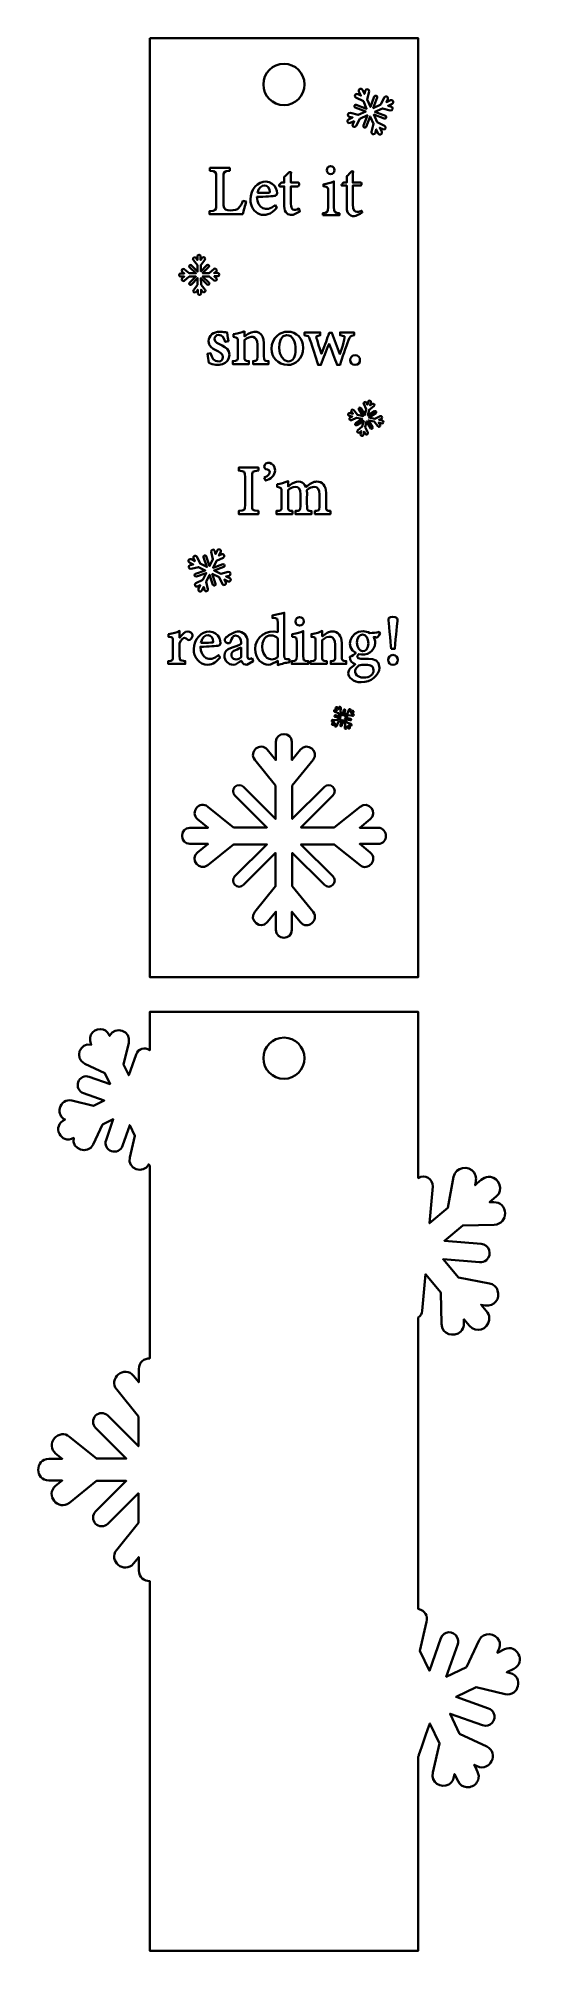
# Model space of a CAD drawing. Header units: inches. Extents: x 0 to 3.1, y 0 to 12.2.
import ezdxf

# ---------------------------------------------------------------- set-up
doc = ezdxf.new("R2010")
doc.units = ezdxf.units.IN
doc.header["$MEASUREMENT"] = 0
doc.layers.add('Слой 1', color=7, linetype='Continuous', lineweight=0)

msp = doc.modelspace()

# ---------------------------------------------------------------- linework, layer by layer
at = {"layer": 'Слой 1', "color": 1, "lineweight": 35, "true_color": 0xff0000}
for points, knots in [([(0.719, 12.23), (0.719, 12.23), (0.719, 6.23), (0.719, 6.23), (0.719, 6.23), (2.435, 6.23), (2.435, 6.23), (2.435, 6.23), (2.435, 12.23), (2.435, 12.23), (2.435, 12.23), (0.719, 12.23), (0.719, 12.23)], [0, 0, 0, 0, 1, 1, 1, 2, 2, 2, 3, 3, 3, 4, 4, 4, 4]), ([(1.577, 12.067), (1.649, 12.067), (1.708, 12.008), (1.708, 11.935), (1.708, 11.862), (1.649, 11.803), (1.577, 11.803), (1.504, 11.803), (1.445, 11.862), (1.445, 11.935), (1.445, 12.008), (1.504, 12.067), (1.577, 12.067)], [0, 0, 0, 0, 1, 1, 1, 2, 2, 2, 3, 3, 3, 4, 4, 4, 4]), ([(2.177, 7.081), (2.177, 7.081), (2.061, 7.081), (2.061, 7.081), (2.061, 7.081), (2.128, 7.026), (2.128, 7.026), (2.154, 7.005), (2.152, 6.973), (2.135, 6.954), (2.118, 6.933), (2.088, 6.924), (2.063, 6.946), (2.063, 6.946), (1.898, 7.078), (1.898, 7.078), (1.898, 7.078), (1.685, 7.078), (1.685, 7.078), (1.685, 7.078), (1.89, 6.874), (1.89, 6.874), (1.905, 6.859), (1.905, 6.834), (1.89, 6.819), (1.875, 6.804), (1.85, 6.804), (1.835, 6.819), (1.835, 6.819), (1.63, 7.024), (1.63, 7.024), (1.63, 7.024), (1.63, 6.81), (1.63, 6.81), (1.63, 6.81), (1.763, 6.646), (1.763, 6.646), (1.784, 6.621), (1.774, 6.591), (1.755, 6.574), (1.736, 6.557), (1.704, 6.555), (1.683, 6.58), (1.683, 6.58), (1.628, 6.648), (1.628, 6.648), (1.628, 6.648), (1.628, 6.532), (1.628, 6.532), (1.628, 6.464), (1.525, 6.464), (1.525, 6.532), (1.525, 6.532), (1.525, 6.648), (1.525, 6.648), (1.525, 6.648), (1.47, 6.58), (1.47, 6.58), (1.428, 6.53), (1.348, 6.593), (1.39, 6.646), (1.39, 6.646), (1.523, 6.81), (1.523, 6.81), (1.523, 6.81), (1.523, 7.024), (1.523, 7.024), (1.523, 7.024), (1.318, 6.819), (1.318, 6.819), (1.303, 6.804), (1.278, 6.804), (1.263, 6.819), (1.248, 6.834), (1.248, 6.859), (1.263, 6.874), (1.263, 6.874), (1.468, 7.078), (1.468, 7.078), (1.468, 7.078), (1.255, 7.078), (1.255, 7.078), (1.255, 7.078), (1.09, 6.946), (1.09, 6.946), (1.037, 6.903), (0.972, 6.983), (1.025, 7.026), (1.025, 7.026), (1.092, 7.081), (1.092, 7.081), (1.092, 7.081), (0.976, 7.081), (0.976, 7.081), (0.909, 7.081), (0.909, 7.184), (0.976, 7.184), (0.976, 7.184), (1.092, 7.184), (1.092, 7.184), (1.092, 7.184), (1.025, 7.239), (1.025, 7.239), (0.999, 7.26), (1.002, 7.292), (1.018, 7.311), (1.035, 7.332), (1.065, 7.34), (1.09, 7.319), (1.09, 7.319), (1.255, 7.186), (1.255, 7.186), (1.255, 7.186), (1.468, 7.186), (1.468, 7.186), (1.468, 7.186), (1.263, 7.391), (1.263, 7.391), (1.248, 7.406), (1.248, 7.431), (1.263, 7.446), (1.278, 7.46), (1.303, 7.46), (1.318, 7.446), (1.318, 7.446), (1.523, 7.241), (1.523, 7.241), (1.523, 7.241), (1.523, 7.454), (1.523, 7.454), (1.523, 7.454), (1.39, 7.619), (1.39, 7.619), (1.369, 7.644), (1.379, 7.674), (1.398, 7.69), (1.417, 7.707), (1.449, 7.709), (1.47, 7.684), (1.47, 7.684), (1.525, 7.617), (1.525, 7.617), (1.525, 7.617), (1.525, 7.733), (1.525, 7.733), (1.525, 7.8), (1.628, 7.8), (1.628, 7.733), (1.628, 7.733), (1.628, 7.617), (1.628, 7.617), (1.628, 7.617), (1.683, 7.684), (1.683, 7.684), (1.725, 7.735), (1.806, 7.671), (1.763, 7.619), (1.763, 7.619), (1.63, 7.454), (1.63, 7.454), (1.63, 7.454), (1.63, 7.241), (1.63, 7.241), (1.63, 7.241), (1.835, 7.446), (1.835, 7.446), (1.85, 7.46), (1.875, 7.46), (1.89, 7.446), (1.905, 7.431), (1.905, 7.406), (1.89, 7.391), (1.89, 7.391), (1.685, 7.186), (1.685, 7.186), (1.685, 7.186), (1.898, 7.186), (1.898, 7.186), (1.898, 7.186), (2.063, 7.319), (2.063, 7.319), (2.116, 7.361), (2.181, 7.281), (2.128, 7.239), (2.128, 7.239), (2.061, 7.184), (2.061, 7.184), (2.061, 7.184), (2.177, 7.184), (2.177, 7.184), (2.211, 7.184), (2.228, 7.157), (2.228, 7.131), (2.228, 7.106), (2.211, 7.081), (2.177, 7.081)], [0, 0, 0, 0, 1, 1, 1, 2, 2, 2, 3, 3, 3, 4, 4, 4, 5, 5, 5, 6, 6, 6, 7, 7, 7, 8, 8, 8, 9, 9, 9, 10, 10, 10, 11, 11, 11, 12, 12, 12, 13, 13, 13, 14, 14, 14, 15, 15, 15, 16, 16, 16, 17, 17, 17, 18, 18, 18, 19, 19, 19, 20, 20, 20, 21, 21, 21, 22, 22, 22, 23, 23, 23, 24, 24, 24, 25, 25, 25, 26, 26, 26, 27, 27, 27, 28, 28, 28, 29, 29, 29, 30, 30, 30, 31, 31, 31, 32, 32, 32, 33, 33, 33, 34, 34, 34, 35, 35, 35, 36, 36, 36, 37, 37, 37, 38, 38, 38, 39, 39, 39, 40, 40, 40, 41, 41, 41, 42, 42, 42, 43, 43, 43, 44, 44, 44, 45, 45, 45, 46, 46, 46, 47, 47, 47, 48, 48, 48, 49, 49, 49, 50, 50, 50, 51, 51, 51, 52, 52, 52, 53, 53, 53, 54, 54, 54, 55, 55, 55, 56, 56, 56, 57, 57, 57, 58, 58, 58, 59, 59, 59, 60, 60, 60, 61, 61, 61, 62, 62, 62, 63, 63, 63, 64, 64, 64, 65, 65, 65, 65]), ([(3.022, 1.782), (3.022, 1.782), (3, 1.787), (3, 1.787), (3, 1.787), (3.045, 1.809), (3.045, 1.809), (3.085, 1.828), (3.091, 1.87), (3.076, 1.901), (3.061, 1.932), (3.025, 1.953), (2.985, 1.934), (2.985, 1.934), (2.94, 1.912), (2.94, 1.912), (2.951, 1.937), (2.963, 1.957), (2.952, 1.987), (2.931, 2.039), (2.85, 2.049), (2.824, 1.992), (2.824, 1.992), (2.742, 1.819), (2.742, 1.819), (2.742, 1.819), (2.614, 1.758), (2.614, 1.758), (2.614, 1.758), (2.687, 1.966), (2.687, 1.966), (2.692, 1.981), (2.691, 1.996), (2.684, 2.01), (2.662, 2.056), (2.596, 2.052), (2.579, 2.004), (2.579, 2.004), (2.506, 1.796), (2.506, 1.796), (2.506, 1.796), (2.445, 1.924), (2.445, 1.924), (2.445, 1.924), (2.488, 2.109), (2.488, 2.109), (2.497, 2.146), (2.479, 2.181), (2.435, 2.192), (2.435, 2.192), (2.435, 4.054), (2.435, 4.054), (2.449, 4.064), (2.459, 4.079), (2.46, 4.097), (2.46, 4.097), (2.48, 4.331), (2.48, 4.331), (2.48, 4.331), (2.578, 4.215), (2.578, 4.215), (2.578, 4.215), (2.583, 4.014), (2.583, 4.014), (2.583, 3.946), (2.665, 3.924), (2.706, 3.965), (2.731, 3.989), (2.726, 4.018), (2.726, 4.043), (2.726, 4.043), (2.762, 4.001), (2.762, 4.001), (2.805, 3.95), (2.878, 3.98), (2.888, 4.037), (2.894, 4.076), (2.868, 4.097), (2.836, 4.136), (2.836, 4.136), (2.862, 4.131), (2.862, 4.131), (2.921, 4.12), (2.96, 4.176), (2.942, 4.227), (2.934, 4.251), (2.915, 4.267), (2.889, 4.272), (2.889, 4.272), (2.691, 4.31), (2.691, 4.31), (2.691, 4.31), (2.593, 4.427), (2.593, 4.427), (2.593, 4.427), (2.827, 4.407), (2.827, 4.407), (2.842, 4.406), (2.858, 4.411), (2.87, 4.421), (2.91, 4.456), (2.888, 4.521), (2.837, 4.525), (2.837, 4.525), (2.602, 4.545), (2.602, 4.545), (2.602, 4.545), (2.719, 4.643), (2.719, 4.643), (2.719, 4.643), (2.92, 4.647), (2.92, 4.647), (2.966, 4.649), (2.99, 4.685), (2.989, 4.72), (2.988, 4.761), (2.958, 4.793), (2.917, 4.791), (2.917, 4.791), (2.89, 4.791), (2.89, 4.791), (2.89, 4.791), (2.933, 4.827), (2.933, 4.827), (2.985, 4.871), (2.951, 4.944), (2.896, 4.953), (2.858, 4.959), (2.838, 4.934), (2.798, 4.9), (2.803, 4.929), (2.811, 4.954), (2.791, 4.981), (2.757, 5.029), (2.673, 5.017), (2.661, 4.953), (2.661, 4.953), (2.623, 4.756), (2.623, 4.756), (2.623, 4.756), (2.507, 4.657), (2.507, 4.657), (2.507, 4.657), (2.527, 4.892), (2.527, 4.892), (2.531, 4.939), (2.477, 4.974), (2.435, 4.945), (2.435, 4.945), (2.435, 6.007), (2.435, 6.007), (2.435, 6.007), (0.719, 6.007), (0.719, 6.007), (0.719, 6.007), (0.719, 5.762), (0.719, 5.762), (0.688, 5.786), (0.644, 5.77), (0.632, 5.736), (0.632, 5.736), (0.585, 5.603), (0.585, 5.603), (0.585, 5.603), (0.552, 5.672), (0.552, 5.672), (0.552, 5.672), (0.585, 5.81), (0.585, 5.81), (0.604, 5.886), (0.496, 5.922), (0.463, 5.854), (0.455, 5.872), (0.444, 5.888), (0.421, 5.895), (0.374, 5.909), (0.314, 5.864), (0.346, 5.798), (0.273, 5.816), (0.234, 5.71), (0.304, 5.676), (0.304, 5.676), (0.433, 5.615), (0.433, 5.615), (0.433, 5.615), (0.466, 5.546), (0.466, 5.546), (0.466, 5.546), (0.333, 5.593), (0.333, 5.593), (0.304, 5.603), (0.272, 5.587), (0.262, 5.559), (0.252, 5.53), (0.267, 5.498), (0.296, 5.488), (0.296, 5.488), (0.429, 5.441), (0.429, 5.441), (0.429, 5.441), (0.36, 5.408), (0.36, 5.408), (0.36, 5.408), (0.221, 5.441), (0.221, 5.441), (0.186, 5.449), (0.153, 5.428), (0.145, 5.393), (0.137, 5.361), (0.151, 5.332), (0.178, 5.319), (0.134, 5.298), (0.126, 5.261), (0.142, 5.229), (0.157, 5.197), (0.191, 5.181), (0.234, 5.202), (0.217, 5.128), (0.325, 5.091), (0.357, 5.16), (0.357, 5.16), (0.418, 5.288), (0.418, 5.288), (0.418, 5.288), (0.486, 5.321), (0.486, 5.321), (0.486, 5.321), (0.44, 5.188), (0.44, 5.188), (0.43, 5.16), (0.445, 5.127), (0.474, 5.117), (0.503, 5.107), (0.535, 5.123), (0.545, 5.151), (0.545, 5.151), (0.591, 5.284), (0.591, 5.284), (0.591, 5.284), (0.624, 5.215), (0.624, 5.215), (0.624, 5.215), (0.592, 5.077), (0.592, 5.077), (0.573, 5.002), (0.681, 4.966), (0.713, 5.034), (0.715, 5.031), (0.718, 5.025), (0.719, 5.024), (0.719, 5.024), (0.719, 3.793), (0.719, 3.793), (0.684, 3.793), (0.649, 3.77), (0.649, 3.725), (0.649, 3.725), (0.649, 3.64), (0.649, 3.64), (0.649, 3.64), (0.615, 3.682), (0.615, 3.682), (0.603, 3.697), (0.586, 3.706), (0.568, 3.707), (0.55, 3.708), (0.532, 3.702), (0.518, 3.69), (0.492, 3.667), (0.48, 3.627), (0.508, 3.594), (0.508, 3.594), (0.647, 3.421), (0.647, 3.421), (0.647, 3.421), (0.647, 3.231), (0.647, 3.231), (0.647, 3.231), (0.451, 3.427), (0.451, 3.427), (0.43, 3.448), (0.394, 3.448), (0.373, 3.427), (0.352, 3.406), (0.352, 3.37), (0.373, 3.349), (0.373, 3.349), (0.569, 3.153), (0.569, 3.153), (0.569, 3.153), (0.379, 3.153), (0.379, 3.153), (0.379, 3.153), (0.206, 3.292), (0.206, 3.292), (0.191, 3.305), (0.175, 3.31), (0.157, 3.308), (0.139, 3.306), (0.122, 3.297), (0.11, 3.282), (0.098, 3.268), (0.092, 3.25), (0.093, 3.232), (0.094, 3.214), (0.103, 3.197), (0.118, 3.185), (0.118, 3.185), (0.16, 3.151), (0.16, 3.151), (0.16, 3.151), (0.075, 3.151), (0.075, 3.151), (0.03, 3.151), (0.007, 3.116), (0.007, 3.081), (0.007, 3.047), (0.03, 3.012), (0.075, 3.012), (0.075, 3.012), (0.16, 3.012), (0.16, 3.012), (0.16, 3.012), (0.118, 2.978), (0.118, 2.978), (0.084, 2.95), (0.087, 2.909), (0.109, 2.882), (0.13, 2.855), (0.171, 2.842), (0.206, 2.87), (0.206, 2.87), (0.379, 3.01), (0.379, 3.01), (0.379, 3.01), (0.569, 3.01), (0.569, 3.01), (0.569, 3.01), (0.373, 2.814), (0.373, 2.814), (0.363, 2.804), (0.357, 2.79), (0.357, 2.775), (0.357, 2.76), (0.363, 2.746), (0.373, 2.736), (0.383, 2.725), (0.397, 2.72), (0.412, 2.72), (0.427, 2.72), (0.441, 2.725), (0.451, 2.736), (0.451, 2.736), (0.647, 2.931), (0.647, 2.931), (0.647, 2.931), (0.647, 2.741), (0.647, 2.741), (0.647, 2.741), (0.508, 2.569), (0.508, 2.569), (0.48, 2.534), (0.492, 2.494), (0.518, 2.473), (0.545, 2.451), (0.587, 2.447), (0.615, 2.481), (0.615, 2.481), (0.649, 2.523), (0.649, 2.523), (0.649, 2.523), (0.649, 2.438), (0.649, 2.438), (0.649, 2.393), (0.684, 2.37), (0.719, 2.37), (0.719, 2.37), (0.719, 2.37), (0.719, 2.37), (0.719, 2.37), (0.719, 0.007), (0.719, 0.007), (0.719, 0.007), (2.435, 0.007), (2.435, 0.007), (2.435, 0.007), (2.435, 1.248), (2.435, 1.248), (2.438, 1.255), (2.425, 1.218), (2.509, 1.46), (2.509, 1.46), (2.571, 1.332), (2.571, 1.332), (2.571, 1.332), (2.527, 1.146), (2.527, 1.146), (2.511, 1.082), (2.582, 1.043), (2.63, 1.07), (2.658, 1.087), (2.662, 1.113), (2.667, 1.136), (2.667, 1.136), (2.689, 1.091), (2.689, 1.091), (2.7, 1.068), (2.72, 1.054), (2.744, 1.052), (2.77, 1.05), (2.796, 1.063), (2.81, 1.084), (2.835, 1.121), (2.813, 1.152), (2.792, 1.196), (2.792, 1.196), (2.812, 1.186), (2.812, 1.186), (2.894, 1.147), (2.954, 1.272), (2.872, 1.312), (2.872, 1.312), (2.699, 1.394), (2.699, 1.394), (2.699, 1.394), (2.638, 1.522), (2.638, 1.522), (2.638, 1.522), (2.846, 1.448), (2.846, 1.448), (2.893, 1.432), (2.939, 1.48), (2.916, 1.527), (2.91, 1.541), (2.898, 1.551), (2.884, 1.556), (2.884, 1.556), (2.676, 1.629), (2.676, 1.629), (2.676, 1.629), (2.804, 1.691), (2.804, 1.691), (2.804, 1.691), (2.99, 1.647), (2.99, 1.647), (3.078, 1.627), (3.109, 1.76), (3.022, 1.782)], [0, 0, 0, 0, 1, 1, 1, 2, 2, 2, 3, 3, 3, 4, 4, 4, 5, 5, 5, 6, 6, 6, 7, 7, 7, 8, 8, 8, 9, 9, 9, 10, 10, 10, 11, 11, 11, 12, 12, 12, 13, 13, 13, 14, 14, 14, 15, 15, 15, 16, 16, 16, 17, 17, 17, 18, 18, 18, 19, 19, 19, 20, 20, 20, 21, 21, 21, 22, 22, 22, 23, 23, 23, 24, 24, 24, 25, 25, 25, 26, 26, 26, 27, 27, 27, 28, 28, 28, 29, 29, 29, 30, 30, 30, 31, 31, 31, 32, 32, 32, 33, 33, 33, 34, 34, 34, 35, 35, 35, 36, 36, 36, 37, 37, 37, 38, 38, 38, 39, 39, 39, 40, 40, 40, 41, 41, 41, 42, 42, 42, 43, 43, 43, 44, 44, 44, 45, 45, 45, 46, 46, 46, 47, 47, 47, 48, 48, 48, 49, 49, 49, 50, 50, 50, 51, 51, 51, 52, 52, 52, 53, 53, 53, 54, 54, 54, 55, 55, 55, 56, 56, 56, 57, 57, 57, 58, 58, 58, 59, 59, 59, 60, 60, 60, 61, 61, 61, 62, 62, 62, 63, 63, 63, 64, 64, 64, 65, 65, 65, 66, 66, 66, 67, 67, 67, 68, 68, 68, 69, 69, 69, 70, 70, 70, 71, 71, 71, 72, 72, 72, 73, 73, 73, 74, 74, 74, 75, 75, 75, 76, 76, 76, 77, 77, 77, 78, 78, 78, 79, 79, 79, 80, 80, 80, 81, 81, 81, 82, 82, 82, 83, 83, 83, 84, 84, 84, 85, 85, 85, 86, 86, 86, 87, 87, 87, 88, 88, 88, 89, 89, 89, 90, 90, 90, 91, 91, 91, 92, 92, 92, 93, 93, 93, 94, 94, 94, 95, 95, 95, 96, 96, 96, 97, 97, 97, 98, 98, 98, 99, 99, 99, 100, 100, 100, 101, 101, 101, 102, 102, 102, 103, 103, 103, 104, 104, 104, 105, 105, 105, 106, 106, 106, 107, 107, 107, 108, 108, 108, 109, 109, 109, 110, 110, 110, 111, 111, 111, 112, 112, 112, 113, 113, 113, 114, 114, 114, 115, 115, 115, 116, 116, 116, 117, 117, 117, 118, 118, 118, 119, 119, 119, 120, 120, 120, 121, 121, 121, 122, 122, 122, 123, 123, 123, 124, 124, 124, 125, 125, 125, 126, 126, 126, 127, 127, 127, 128, 128, 128, 129, 129, 129, 130, 130, 130, 131, 131, 131, 132, 132, 132, 133, 133, 133, 134, 134, 134, 135, 135, 135, 136, 136, 136, 137, 137, 137, 138, 138, 138, 139, 139, 139, 140, 140, 140, 141, 141, 141, 142, 142, 142, 143, 143, 143, 144, 144, 144, 145, 145, 145, 146, 146, 146, 147, 147, 147, 148, 148, 148, 149, 149, 149, 149]), ([(1.577, 5.58), (1.504, 5.58), (1.445, 5.639), (1.445, 5.712), (1.445, 5.784), (1.504, 5.843), (1.577, 5.843), (1.649, 5.843), (1.708, 5.784), (1.708, 5.712), (1.708, 5.639), (1.649, 5.58), (1.577, 5.58)], [0, 0, 0, 0, 1, 1, 1, 2, 2, 2, 3, 3, 3, 4, 4, 4, 4])]:
    msp.add_open_spline(points, degree=3, knots=knots, dxfattribs=at)
at = {"layer": 'Слой 1', "color": 18, "lineweight": 35, "true_color": 0x000000}
for points, knots in [([(2.201, 11.632), (2.201, 11.632), (2.189, 11.658), (2.189, 11.658), (2.189, 11.658), (2.208, 11.649), (2.208, 11.649), (2.223, 11.641), (2.234, 11.664), (2.22, 11.671), (2.22, 11.671), (2.173, 11.695), (2.173, 11.695), (2.173, 11.695), (2.151, 11.742), (2.151, 11.742), (2.151, 11.742), (2.218, 11.717), (2.218, 11.717), (2.223, 11.716), (2.229, 11.718), (2.23, 11.723), (2.232, 11.728), (2.23, 11.733), (2.225, 11.735), (2.225, 11.735), (2.158, 11.76), (2.158, 11.76), (2.158, 11.76), (2.206, 11.782), (2.206, 11.782), (2.206, 11.782), (2.256, 11.769), (2.256, 11.769), (2.272, 11.765), (2.278, 11.789), (2.263, 11.793), (2.263, 11.793), (2.242, 11.799), (2.242, 11.799), (2.242, 11.799), (2.268, 11.811), (2.268, 11.811), (2.283, 11.817), (2.273, 11.841), (2.257, 11.834), (2.257, 11.834), (2.231, 11.822), (2.231, 11.822), (2.231, 11.822), (2.241, 11.841), (2.241, 11.841), (2.248, 11.856), (2.225, 11.866), (2.218, 11.852), (2.218, 11.852), (2.195, 11.806), (2.195, 11.806), (2.195, 11.806), (2.147, 11.784), (2.147, 11.784), (2.147, 11.784), (2.172, 11.851), (2.172, 11.851), (2.174, 11.856), (2.171, 11.861), (2.167, 11.863), (2.162, 11.865), (2.156, 11.862), (2.154, 11.857), (2.154, 11.857), (2.129, 11.791), (2.129, 11.791), (2.129, 11.791), (2.108, 11.839), (2.108, 11.839), (2.108, 11.839), (2.121, 11.889), (2.121, 11.889), (2.125, 11.905), (2.101, 11.911), (2.096, 11.895), (2.096, 11.895), (2.091, 11.875), (2.091, 11.875), (2.091, 11.875), (2.079, 11.901), (2.079, 11.901), (2.072, 11.916), (2.049, 11.905), (2.056, 11.89), (2.056, 11.89), (2.068, 11.864), (2.068, 11.864), (2.068, 11.864), (2.049, 11.874), (2.049, 11.874), (2.034, 11.881), (2.022, 11.858), (2.037, 11.851), (2.037, 11.851), (2.084, 11.828), (2.084, 11.828), (2.084, 11.828), (2.105, 11.78), (2.105, 11.78), (2.105, 11.78), (2.039, 11.805), (2.039, 11.805), (2.034, 11.807), (2.028, 11.804), (2.027, 11.799), (2.025, 11.795), (2.027, 11.789), (2.032, 11.787), (2.032, 11.787), (2.099, 11.762), (2.099, 11.762), (2.099, 11.762), (2.051, 11.74), (2.051, 11.74), (2.051, 11.74), (2.001, 11.753), (2.001, 11.753), (1.985, 11.758), (1.979, 11.733), (1.994, 11.729), (1.994, 11.729), (2.015, 11.724), (2.015, 11.724), (2.015, 11.724), (1.989, 11.712), (1.989, 11.712), (1.974, 11.705), (1.984, 11.682), (1.999, 11.689), (1.999, 11.689), (2.025, 11.7), (2.025, 11.7), (2.025, 11.7), (2.016, 11.681), (2.016, 11.681), (2.008, 11.666), (2.032, 11.656), (2.039, 11.67), (2.039, 11.67), (2.062, 11.716), (2.062, 11.716), (2.062, 11.716), (2.11, 11.738), (2.11, 11.738), (2.11, 11.738), (2.085, 11.672), (2.085, 11.672), (2.083, 11.667), (2.085, 11.661), (2.09, 11.659), (2.095, 11.657), (2.101, 11.66), (2.102, 11.665), (2.102, 11.665), (2.127, 11.731), (2.127, 11.731), (2.127, 11.731), (2.149, 11.684), (2.149, 11.684), (2.149, 11.684), (2.136, 11.633), (2.136, 11.633), (2.134, 11.626), (2.139, 11.62), (2.145, 11.618), (2.151, 11.616), (2.159, 11.619), (2.161, 11.627), (2.161, 11.627), (2.166, 11.648), (2.166, 11.648), (2.166, 11.648), (2.178, 11.622), (2.178, 11.622), (2.185, 11.606), (2.208, 11.617), (2.201, 11.632)], [0, 0, 0, 0, 1, 1, 1, 2, 2, 2, 3, 3, 3, 4, 4, 4, 5, 5, 5, 6, 6, 6, 7, 7, 7, 8, 8, 8, 9, 9, 9, 10, 10, 10, 11, 11, 11, 12, 12, 12, 13, 13, 13, 14, 14, 14, 15, 15, 15, 16, 16, 16, 17, 17, 17, 18, 18, 18, 19, 19, 19, 20, 20, 20, 21, 21, 21, 22, 22, 22, 23, 23, 23, 24, 24, 24, 25, 25, 25, 26, 26, 26, 27, 27, 27, 28, 28, 28, 29, 29, 29, 30, 30, 30, 31, 31, 31, 32, 32, 32, 33, 33, 33, 34, 34, 34, 35, 35, 35, 36, 36, 36, 37, 37, 37, 38, 38, 38, 39, 39, 39, 40, 40, 40, 41, 41, 41, 42, 42, 42, 43, 43, 43, 44, 44, 44, 45, 45, 45, 46, 46, 46, 47, 47, 47, 48, 48, 48, 49, 49, 49, 50, 50, 50, 51, 51, 51, 52, 52, 52, 53, 53, 53, 54, 54, 54, 55, 55, 55, 56, 56, 56, 57, 57, 57, 58, 58, 58, 59, 59, 59, 60, 60, 60, 61, 61, 61, 61]), ([(1.313, 11.106), (1.313, 11.106), (1.1, 11.106), (1.1, 11.106), (1.1, 11.106), (1.1, 11.125), (1.1, 11.125), (1.142, 11.129), (1.144, 11.13), (1.144, 11.166), (1.144, 11.166), (1.144, 11.343), (1.144, 11.343), (1.144, 11.379), (1.141, 11.379), (1.104, 11.383), (1.104, 11.383), (1.104, 11.402), (1.104, 11.402), (1.104, 11.402), (1.23, 11.402), (1.23, 11.402), (1.23, 11.402), (1.23, 11.383), (1.23, 11.383), (1.193, 11.379), (1.19, 11.38), (1.19, 11.343), (1.19, 11.343), (1.19, 11.162), (1.19, 11.162), (1.19, 11.113), (1.275, 11.13), (1.287, 11.144), (1.299, 11.156), (1.308, 11.175), (1.315, 11.191), (1.315, 11.191), (1.335, 11.186), (1.335, 11.186), (1.331, 11.168), (1.318, 11.124), (1.313, 11.106)], [0, 0, 0, 0, 1, 1, 1, 2, 2, 2, 3, 3, 3, 4, 4, 4, 5, 5, 5, 6, 6, 6, 7, 7, 7, 8, 8, 8, 9, 9, 9, 10, 10, 10, 11, 11, 11, 12, 12, 12, 13, 13, 13, 14, 14, 14, 14]), ([(1.579, 11.283), (1.579, 11.283), (1.579, 11.157), (1.579, 11.157), (1.579, 11.111), (1.604, 11.101), (1.626, 11.101), (1.639, 11.101), (1.653, 11.111), (1.679, 11.124), (1.679, 11.124), (1.672, 11.142), (1.672, 11.142), (1.639, 11.125), (1.621, 11.131), (1.621, 11.173), (1.621, 11.173), (1.621, 11.283), (1.621, 11.283), (1.621, 11.283), (1.667, 11.283), (1.667, 11.283), (1.669, 11.285), (1.681, 11.296), (1.67, 11.308), (1.67, 11.308), (1.621, 11.308), (1.621, 11.308), (1.621, 11.329), (1.621, 11.353), (1.622, 11.374), (1.622, 11.374), (1.611, 11.375), (1.611, 11.375), (1.601, 11.365), (1.589, 11.354), (1.579, 11.344), (1.579, 11.344), (1.579, 11.308), (1.579, 11.308), (1.579, 11.308), (1.56, 11.308), (1.56, 11.308), (1.56, 11.308), (1.546, 11.293), (1.546, 11.293), (1.546, 11.293), (1.549, 11.283), (1.549, 11.283), (1.549, 11.283), (1.579, 11.283), (1.579, 11.283), (1.579, 11.283), (1.579, 11.283), (1.579, 11.283)], [0, 0, 0, 0, 1, 1, 1, 2, 2, 2, 3, 3, 3, 4, 4, 4, 5, 5, 5, 6, 6, 6, 7, 7, 7, 8, 8, 8, 9, 9, 9, 10, 10, 10, 11, 11, 11, 12, 12, 12, 13, 13, 13, 14, 14, 14, 15, 15, 15, 16, 16, 16, 17, 17, 17, 18, 18, 18, 18]), ([(1.875, 11.362), (1.862, 11.362), (1.85, 11.373), (1.85, 11.387), (1.85, 11.42), (1.9, 11.423), (1.9, 11.387), (1.9, 11.373), (1.889, 11.362), (1.875, 11.362)], [0, 0, 0, 0, 1, 1, 1, 2, 2, 2, 3, 3, 3, 3]), ([(2.025, 11.093), (1.995, 11.093), (1.978, 11.112), (1.978, 11.15), (1.978, 11.15), (1.978, 11.289), (1.978, 11.289), (1.978, 11.289), (1.946, 11.289), (1.946, 11.289), (1.946, 11.289), (1.944, 11.294), (1.944, 11.294), (1.944, 11.294), (1.957, 11.308), (1.957, 11.308), (1.957, 11.308), (1.978, 11.308), (1.978, 11.308), (1.978, 11.308), (1.978, 11.348), (1.978, 11.348), (1.988, 11.358), (2.001, 11.37), (2.01, 11.38), (2.01, 11.38), (2.018, 11.379), (2.018, 11.379), (2.017, 11.359), (2.016, 11.331), (2.016, 11.308), (2.016, 11.308), (2.07, 11.308), (2.07, 11.308), (2.075, 11.303), (2.073, 11.293), (2.068, 11.289), (2.068, 11.289), (2.016, 11.289), (2.016, 11.289), (2.016, 11.289), (2.016, 11.167), (2.016, 11.167), (2.016, 11.128), (2.031, 11.121), (2.044, 11.121), (2.055, 11.121), (2.066, 11.125), (2.073, 11.128), (2.073, 11.128), (2.077, 11.116), (2.077, 11.116), (2.058, 11.106), (2.038, 11.093), (2.025, 11.093)], [0, 0, 0, 0, 1, 1, 1, 2, 2, 2, 3, 3, 3, 4, 4, 4, 5, 5, 5, 6, 6, 6, 7, 7, 7, 8, 8, 8, 9, 9, 9, 10, 10, 10, 11, 11, 11, 12, 12, 12, 13, 13, 13, 14, 14, 14, 15, 15, 15, 16, 16, 16, 17, 17, 17, 18, 18, 18, 18]), ([(1.362, 11.2), (1.362, 11.267), (1.413, 11.314), (1.461, 11.314), (1.525, 11.314), (1.549, 11.23), (1.521, 11.223), (1.511, 11.221), (1.455, 11.217), (1.404, 11.216), (1.404, 11.147), (1.464, 11.112), (1.52, 11.163), (1.52, 11.163), (1.531, 11.147), (1.531, 11.147), (1.459, 11.058), (1.362, 11.11), (1.362, 11.2)], [0, 0, 0, 0, 1, 1, 1, 2, 2, 2, 3, 3, 3, 4, 4, 4, 5, 5, 5, 6, 6, 6, 6]), ([(1.407, 11.242), (1.43, 11.242), (1.454, 11.242), (1.479, 11.243), (1.486, 11.243), (1.486, 11.244), (1.486, 11.248), (1.487, 11.297), (1.422, 11.312), (1.407, 11.242)], [0, 0, 0, 0, 1, 1, 1, 2, 2, 2, 3, 3, 3, 3]), ([(1.825, 11.099), (1.825, 11.099), (1.825, 11.112), (1.825, 11.112), (1.855, 11.115), (1.859, 11.118), (1.859, 11.15), (1.859, 11.15), (1.859, 11.248), (1.859, 11.248), (1.859, 11.278), (1.857, 11.28), (1.829, 11.284), (1.829, 11.284), (1.829, 11.296), (1.829, 11.296), (1.854, 11.3), (1.876, 11.306), (1.896, 11.315), (1.896, 11.258), (1.896, 11.207), (1.896, 11.15), (1.896, 11.118), (1.9, 11.115), (1.931, 11.112), (1.931, 11.112), (1.931, 11.099), (1.931, 11.099), (1.931, 11.099), (1.825, 11.099), (1.825, 11.099)], [0, 0, 0, 0, 1, 1, 1, 2, 2, 2, 3, 3, 3, 4, 4, 4, 5, 5, 5, 6, 6, 6, 7, 7, 7, 8, 8, 8, 9, 9, 9, 10, 10, 10, 10]), ([(1.047, 10.6), (1.047, 10.6), (1.047, 10.623), (1.047, 10.623), (1.047, 10.623), (1.058, 10.61), (1.058, 10.61), (1.066, 10.599), (1.082, 10.613), (1.073, 10.623), (1.073, 10.623), (1.047, 10.655), (1.047, 10.655), (1.047, 10.655), (1.046, 10.697), (1.046, 10.697), (1.046, 10.697), (1.087, 10.657), (1.087, 10.657), (1.094, 10.65), (1.105, 10.661), (1.098, 10.668), (1.098, 10.668), (1.057, 10.708), (1.057, 10.708), (1.057, 10.708), (1.099, 10.708), (1.099, 10.708), (1.099, 10.708), (1.131, 10.682), (1.131, 10.682), (1.142, 10.674), (1.154, 10.69), (1.144, 10.698), (1.144, 10.698), (1.131, 10.709), (1.131, 10.709), (1.131, 10.709), (1.154, 10.709), (1.154, 10.709), (1.167, 10.709), (1.167, 10.73), (1.153, 10.73), (1.153, 10.73), (1.13, 10.729), (1.13, 10.729), (1.13, 10.729), (1.144, 10.74), (1.144, 10.74), (1.154, 10.749), (1.14, 10.764), (1.131, 10.756), (1.131, 10.756), (1.099, 10.729), (1.099, 10.729), (1.099, 10.729), (1.057, 10.729), (1.057, 10.729), (1.057, 10.729), (1.096, 10.77), (1.096, 10.77), (1.103, 10.777), (1.093, 10.787), (1.085, 10.78), (1.085, 10.78), (1.046, 10.74), (1.046, 10.74), (1.046, 10.74), (1.045, 10.781), (1.045, 10.781), (1.045, 10.781), (1.071, 10.814), (1.071, 10.814), (1.079, 10.824), (1.063, 10.837), (1.055, 10.827), (1.055, 10.827), (1.044, 10.813), (1.044, 10.813), (1.044, 10.813), (1.044, 10.836), (1.044, 10.836), (1.044, 10.85), (1.024, 10.849), (1.024, 10.836), (1.024, 10.836), (1.024, 10.813), (1.024, 10.813), (1.024, 10.813), (1.013, 10.826), (1.013, 10.826), (1.005, 10.837), (0.989, 10.824), (0.998, 10.813), (0.998, 10.813), (1.024, 10.781), (1.024, 10.781), (1.024, 10.781), (1.025, 10.739), (1.025, 10.739), (1.025, 10.739), (0.984, 10.779), (0.984, 10.779), (0.977, 10.786), (0.966, 10.775), (0.973, 10.768), (0.973, 10.768), (1.014, 10.728), (1.014, 10.728), (1.014, 10.728), (0.972, 10.728), (0.972, 10.728), (0.972, 10.728), (0.939, 10.754), (0.939, 10.754), (0.929, 10.762), (0.917, 10.746), (0.927, 10.738), (0.927, 10.738), (0.94, 10.727), (0.94, 10.727), (0.94, 10.727), (0.917, 10.727), (0.917, 10.727), (0.904, 10.727), (0.904, 10.706), (0.917, 10.707), (0.917, 10.707), (0.94, 10.707), (0.94, 10.707), (0.94, 10.707), (0.927, 10.696), (0.927, 10.696), (0.917, 10.687), (0.931, 10.672), (0.94, 10.68), (0.94, 10.68), (0.972, 10.707), (0.972, 10.707), (0.972, 10.707), (1.014, 10.707), (1.014, 10.707), (1.014, 10.707), (0.974, 10.667), (0.974, 10.667), (0.967, 10.659), (0.978, 10.649), (0.985, 10.656), (0.985, 10.656), (1.025, 10.697), (1.025, 10.697), (1.025, 10.697), (1.025, 10.655), (1.025, 10.655), (1.025, 10.655), (1, 10.622), (1, 10.622), (0.991, 10.612), (1.007, 10.599), (1.016, 10.609), (1.016, 10.609), (1.026, 10.623), (1.026, 10.623), (1.026, 10.623), (1.026, 10.6), (1.026, 10.6), (1.027, 10.586), (1.047, 10.587), (1.047, 10.6)], [0, 0, 0, 0, 1, 1, 1, 2, 2, 2, 3, 3, 3, 4, 4, 4, 5, 5, 5, 6, 6, 6, 7, 7, 7, 8, 8, 8, 9, 9, 9, 10, 10, 10, 11, 11, 11, 12, 12, 12, 13, 13, 13, 14, 14, 14, 15, 15, 15, 16, 16, 16, 17, 17, 17, 18, 18, 18, 19, 19, 19, 20, 20, 20, 21, 21, 21, 22, 22, 22, 23, 23, 23, 24, 24, 24, 25, 25, 25, 26, 26, 26, 27, 27, 27, 28, 28, 28, 29, 29, 29, 30, 30, 30, 31, 31, 31, 32, 32, 32, 33, 33, 33, 34, 34, 34, 35, 35, 35, 36, 36, 36, 37, 37, 37, 38, 38, 38, 39, 39, 39, 40, 40, 40, 41, 41, 41, 42, 42, 42, 43, 43, 43, 44, 44, 44, 45, 45, 45, 46, 46, 46, 47, 47, 47, 48, 48, 48, 49, 49, 49, 50, 50, 50, 51, 51, 51, 52, 52, 52, 53, 53, 53, 54, 54, 54, 55, 55, 55, 56, 56, 56, 56]), ([(1.16, 10.165), (1.129, 10.165), (1.116, 10.188), (1.108, 10.217), (1.108, 10.217), (1.088, 10.213), (1.088, 10.213), (1.091, 10.195), (1.094, 10.174), (1.097, 10.156), (1.151, 10.126), (1.229, 10.146), (1.229, 10.208), (1.229, 10.271), (1.134, 10.266), (1.134, 10.308), (1.134, 10.324), (1.144, 10.334), (1.158, 10.334), (1.185, 10.334), (1.194, 10.315), (1.202, 10.289), (1.202, 10.289), (1.222, 10.294), (1.222, 10.294), (1.219, 10.308), (1.217, 10.322), (1.214, 10.349), (1.2, 10.351), (1.188, 10.355), (1.168, 10.355), (1.126, 10.355), (1.095, 10.33), (1.095, 10.294), (1.095, 10.231), (1.187, 10.237), (1.187, 10.191), (1.187, 10.176), (1.176, 10.165), (1.16, 10.165)], [0, 0, 0, 0, 1, 1, 1, 2, 2, 2, 3, 3, 3, 4, 4, 4, 5, 5, 5, 6, 6, 6, 7, 7, 7, 8, 8, 8, 9, 9, 9, 10, 10, 10, 11, 11, 11, 12, 12, 12, 13, 13, 13, 13]), ([(1.324, 10.359), (1.306, 10.35), (1.288, 10.344), (1.255, 10.338), (1.255, 10.338), (1.255, 10.321), (1.255, 10.321), (1.281, 10.317), (1.282, 10.317), (1.282, 10.29), (1.282, 10.29), (1.282, 10.198), (1.282, 10.198), (1.282, 10.17), (1.281, 10.17), (1.25, 10.167), (1.25, 10.167), (1.25, 10.148), (1.25, 10.148), (1.25, 10.148), (1.353, 10.148), (1.353, 10.148), (1.353, 10.148), (1.353, 10.167), (1.353, 10.167), (1.325, 10.17), (1.324, 10.169), (1.324, 10.198), (1.324, 10.198), (1.324, 10.301), (1.324, 10.301), (1.361, 10.333), (1.407, 10.332), (1.407, 10.273), (1.407, 10.163), (1.413, 10.17), (1.379, 10.167), (1.379, 10.167), (1.379, 10.148), (1.379, 10.148), (1.379, 10.148), (1.478, 10.148), (1.478, 10.148), (1.478, 10.148), (1.478, 10.167), (1.478, 10.167), (1.45, 10.17), (1.449, 10.169), (1.449, 10.198), (1.449, 10.198), (1.449, 10.282), (1.449, 10.282), (1.449, 10.347), (1.399, 10.374), (1.349, 10.341), (1.34, 10.335), (1.332, 10.33), (1.324, 10.325), (1.324, 10.325), (1.324, 10.359), (1.324, 10.359)], [0, 0, 0, 0, 1, 1, 1, 2, 2, 2, 3, 3, 3, 4, 4, 4, 5, 5, 5, 6, 6, 6, 7, 7, 7, 8, 8, 8, 9, 9, 9, 10, 10, 10, 11, 11, 11, 12, 12, 12, 13, 13, 13, 14, 14, 14, 15, 15, 15, 16, 16, 16, 17, 17, 17, 18, 18, 18, 19, 19, 19, 20, 20, 20, 20]), ([(1.7, 10.252), (1.7, 10.181), (1.648, 10.142), (1.6, 10.142), (1.536, 10.142), (1.497, 10.195), (1.497, 10.245), (1.497, 10.321), (1.557, 10.355), (1.6, 10.355), (1.657, 10.355), (1.7, 10.311), (1.7, 10.252)], [0, 0, 0, 0, 1, 1, 1, 2, 2, 2, 3, 3, 3, 4, 4, 4, 4]), ([(1.651, 10.242), (1.651, 10.288), (1.634, 10.333), (1.594, 10.333), (1.525, 10.333), (1.532, 10.165), (1.604, 10.165), (1.635, 10.165), (1.651, 10.192), (1.651, 10.242)], [0, 0, 0, 0, 1, 1, 1, 2, 2, 2, 3, 3, 3, 3]), ([(1.743, 10.304), (1.762, 10.249), (1.779, 10.197), (1.795, 10.143), (1.795, 10.143), (1.813, 10.143), (1.813, 10.143), (1.83, 10.19), (1.846, 10.229), (1.865, 10.277), (1.881, 10.235), (1.9, 10.185), (1.916, 10.143), (1.916, 10.143), (1.935, 10.143), (1.935, 10.143), (1.948, 10.185), (1.973, 10.259), (1.989, 10.3), (1.999, 10.326), (2.002, 10.328), (2.025, 10.332), (2.025, 10.332), (2.025, 10.35), (2.025, 10.35), (2.025, 10.35), (1.935, 10.35), (1.935, 10.35), (1.935, 10.35), (1.935, 10.332), (1.935, 10.332), (1.96, 10.328), (1.963, 10.326), (1.964, 10.324), (1.97, 10.315), (1.936, 10.218), (1.934, 10.212), (1.918, 10.254), (1.898, 10.305), (1.883, 10.348), (1.883, 10.348), (1.866, 10.348), (1.866, 10.348), (1.852, 10.307), (1.842, 10.28), (1.816, 10.214), (1.787, 10.306), (1.781, 10.32), (1.784, 10.324), (1.785, 10.326), (1.786, 10.328), (1.809, 10.332), (1.809, 10.332), (1.809, 10.35), (1.809, 10.35), (1.809, 10.35), (1.709, 10.35), (1.709, 10.35), (1.709, 10.35), (1.709, 10.331), (1.709, 10.331), (1.732, 10.329), (1.735, 10.328), (1.743, 10.304)], [0, 0, 0, 0, 1, 1, 1, 2, 2, 2, 3, 3, 3, 4, 4, 4, 5, 5, 5, 6, 6, 6, 7, 7, 7, 8, 8, 8, 9, 9, 9, 10, 10, 10, 11, 11, 11, 12, 12, 12, 13, 13, 13, 14, 14, 14, 15, 15, 15, 16, 16, 16, 17, 17, 17, 18, 18, 18, 19, 19, 19, 20, 20, 20, 21, 21, 21, 21]), ([(2.031, 10.205), (1.991, 10.205), (1.99, 10.142), (2.031, 10.142), (2.073, 10.142), (2.073, 10.205), (2.031, 10.205)], [0, 0, 0, 0, 1, 1, 1, 2, 2, 2, 2]), ([(2.084, 9.696), (2.084, 9.696), (2.089, 9.716), (2.089, 9.716), (2.089, 9.716), (2.096, 9.702), (2.096, 9.702), (2.101, 9.692), (2.117, 9.7), (2.112, 9.71), (2.112, 9.71), (2.096, 9.744), (2.096, 9.744), (2.096, 9.744), (2.104, 9.781), (2.104, 9.781), (2.104, 9.781), (2.131, 9.737), (2.131, 9.737), (2.136, 9.73), (2.148, 9.737), (2.143, 9.745), (2.143, 9.745), (2.116, 9.788), (2.116, 9.788), (2.116, 9.788), (2.153, 9.78), (2.153, 9.78), (2.153, 9.78), (2.176, 9.75), (2.176, 9.75), (2.183, 9.741), (2.197, 9.752), (2.19, 9.762), (2.19, 9.762), (2.181, 9.774), (2.181, 9.774), (2.181, 9.774), (2.201, 9.769), (2.201, 9.769), (2.213, 9.766), (2.217, 9.784), (2.205, 9.787), (2.205, 9.787), (2.185, 9.792), (2.185, 9.792), (2.185, 9.792), (2.199, 9.798), (2.199, 9.798), (2.21, 9.804), (2.201, 9.82), (2.191, 9.815), (2.191, 9.815), (2.157, 9.798), (2.157, 9.798), (2.157, 9.798), (2.12, 9.807), (2.12, 9.807), (2.12, 9.807), (2.164, 9.834), (2.164, 9.834), (2.171, 9.839), (2.164, 9.851), (2.156, 9.846), (2.156, 9.846), (2.113, 9.819), (2.113, 9.819), (2.113, 9.819), (2.121, 9.855), (2.121, 9.855), (2.121, 9.855), (2.151, 9.879), (2.151, 9.879), (2.16, 9.886), (2.149, 9.9), (2.14, 9.893), (2.14, 9.893), (2.127, 9.884), (2.127, 9.884), (2.127, 9.884), (2.132, 9.904), (2.132, 9.904), (2.135, 9.915), (2.117, 9.919), (2.114, 9.908), (2.114, 9.908), (2.11, 9.888), (2.11, 9.888), (2.11, 9.888), (2.103, 9.902), (2.103, 9.902), (2.098, 9.912), (2.081, 9.904), (2.086, 9.893), (2.086, 9.893), (2.103, 9.86), (2.103, 9.86), (2.103, 9.86), (2.094, 9.823), (2.094, 9.823), (2.094, 9.823), (2.067, 9.866), (2.067, 9.866), (2.062, 9.874), (2.051, 9.867), (2.055, 9.859), (2.055, 9.859), (2.083, 9.816), (2.083, 9.816), (2.083, 9.816), (2.046, 9.824), (2.046, 9.824), (2.046, 9.824), (2.023, 9.854), (2.023, 9.854), (2.015, 9.863), (2.001, 9.852), (2.008, 9.842), (2.008, 9.842), (2.018, 9.83), (2.018, 9.83), (2.018, 9.83), (1.998, 9.835), (1.998, 9.835), (1.986, 9.837), (1.982, 9.82), (1.993, 9.817), (1.993, 9.817), (2.013, 9.812), (2.013, 9.812), (2.013, 9.812), (2, 9.806), (2, 9.806), (1.989, 9.8), (1.998, 9.784), (2.008, 9.789), (2.008, 9.789), (2.041, 9.805), (2.041, 9.805), (2.041, 9.805), (2.078, 9.797), (2.078, 9.797), (2.078, 9.797), (2.035, 9.77), (2.035, 9.77), (2.027, 9.765), (2.034, 9.753), (2.042, 9.758), (2.042, 9.758), (2.086, 9.785), (2.086, 9.785), (2.086, 9.785), (2.077, 9.748), (2.077, 9.748), (2.077, 9.748), (2.048, 9.725), (2.048, 9.725), (2.038, 9.718), (2.049, 9.704), (2.059, 9.711), (2.059, 9.711), (2.071, 9.72), (2.071, 9.72), (2.071, 9.72), (2.066, 9.7), (2.066, 9.7), (2.065, 9.694), (2.069, 9.69), (2.073, 9.689), (2.077, 9.688), (2.083, 9.69), (2.084, 9.696)], [0, 0, 0, 0, 1, 1, 1, 2, 2, 2, 3, 3, 3, 4, 4, 4, 5, 5, 5, 6, 6, 6, 7, 7, 7, 8, 8, 8, 9, 9, 9, 10, 10, 10, 11, 11, 11, 12, 12, 12, 13, 13, 13, 14, 14, 14, 15, 15, 15, 16, 16, 16, 17, 17, 17, 18, 18, 18, 19, 19, 19, 20, 20, 20, 21, 21, 21, 22, 22, 22, 23, 23, 23, 24, 24, 24, 25, 25, 25, 26, 26, 26, 27, 27, 27, 28, 28, 28, 29, 29, 29, 30, 30, 30, 31, 31, 31, 32, 32, 32, 33, 33, 33, 34, 34, 34, 35, 35, 35, 36, 36, 36, 37, 37, 37, 38, 38, 38, 39, 39, 39, 40, 40, 40, 41, 41, 41, 42, 42, 42, 43, 43, 43, 44, 44, 44, 45, 45, 45, 46, 46, 46, 47, 47, 47, 48, 48, 48, 49, 49, 49, 50, 50, 50, 51, 51, 51, 52, 52, 52, 53, 53, 53, 54, 54, 54, 55, 55, 55, 56, 56, 56, 57, 57, 57, 57]), ([(1.414, 9.467), (1.414, 9.467), (1.414, 9.486), (1.414, 9.486), (1.414, 9.486), (1.288, 9.486), (1.288, 9.486), (1.288, 9.486), (1.288, 9.467), (1.288, 9.467), (1.325, 9.462), (1.328, 9.463), (1.328, 9.426), (1.328, 9.426), (1.328, 9.249), (1.328, 9.249), (1.328, 9.212), (1.325, 9.213), (1.288, 9.209), (1.288, 9.209), (1.288, 9.189), (1.288, 9.189), (1.288, 9.189), (1.414, 9.189), (1.414, 9.189), (1.414, 9.189), (1.414, 9.209), (1.414, 9.209), (1.375, 9.213), (1.373, 9.212), (1.373, 9.249), (1.373, 9.249), (1.373, 9.426), (1.373, 9.426), (1.373, 9.463), (1.375, 9.462), (1.414, 9.467)], [0, 0, 0, 0, 1, 1, 1, 2, 2, 2, 3, 3, 3, 4, 4, 4, 5, 5, 5, 6, 6, 6, 7, 7, 7, 8, 8, 8, 9, 9, 9, 10, 10, 10, 11, 11, 11, 12, 12, 12, 12]), ([(1.451, 9.422), (1.451, 9.422), (1.459, 9.403), (1.459, 9.403), (1.491, 9.413), (1.52, 9.435), (1.52, 9.468), (1.52, 9.525), (1.451, 9.53), (1.451, 9.493), (1.451, 9.486), (1.455, 9.478), (1.46, 9.477), (1.478, 9.474), (1.486, 9.468), (1.486, 9.457), (1.486, 9.449), (1.482, 9.435), (1.451, 9.422)], [0, 0, 0, 0, 1, 1, 1, 2, 2, 2, 3, 3, 3, 4, 4, 4, 5, 5, 5, 6, 6, 6, 6]), ([(1.63, 9.385), (1.619, 9.378), (1.611, 9.372), (1.603, 9.366), (1.603, 9.366), (1.603, 9.4), (1.603, 9.4), (1.576, 9.388), (1.558, 9.384), (1.534, 9.38), (1.534, 9.38), (1.534, 9.363), (1.534, 9.363), (1.56, 9.358), (1.561, 9.359), (1.561, 9.331), (1.561, 9.331), (1.561, 9.239), (1.561, 9.239), (1.561, 9.211), (1.56, 9.211), (1.529, 9.209), (1.529, 9.209), (1.529, 9.189), (1.529, 9.189), (1.529, 9.189), (1.631, 9.189), (1.631, 9.189), (1.631, 9.189), (1.631, 9.209), (1.631, 9.209), (1.605, 9.211), (1.603, 9.211), (1.603, 9.239), (1.603, 9.239), (1.603, 9.342), (1.603, 9.342), (1.615, 9.352), (1.632, 9.363), (1.648, 9.363), (1.672, 9.363), (1.682, 9.349), (1.682, 9.316), (1.682, 9.316), (1.682, 9.239), (1.682, 9.239), (1.682, 9.211), (1.679, 9.211), (1.65, 9.209), (1.65, 9.209), (1.65, 9.189), (1.65, 9.189), (1.65, 9.189), (1.753, 9.189), (1.753, 9.189), (1.753, 9.189), (1.753, 9.208), (1.753, 9.208), (1.718, 9.212), (1.724, 9.203), (1.724, 9.325), (1.724, 9.332), (1.724, 9.337), (1.723, 9.342), (1.741, 9.357), (1.755, 9.363), (1.769, 9.363), (1.792, 9.363), (1.804, 9.348), (1.804, 9.315), (1.804, 9.203), (1.81, 9.212), (1.774, 9.209), (1.774, 9.209), (1.774, 9.189), (1.774, 9.189), (1.774, 9.189), (1.874, 9.189), (1.874, 9.189), (1.874, 9.189), (1.874, 9.209), (1.874, 9.209), (1.847, 9.211), (1.846, 9.21), (1.846, 9.239), (1.846, 9.239), (1.846, 9.325), (1.846, 9.325), (1.846, 9.37), (1.823, 9.397), (1.786, 9.397), (1.763, 9.397), (1.742, 9.381), (1.717, 9.363), (1.702, 9.396), (1.667, 9.408), (1.63, 9.385)], [0, 0, 0, 0, 1, 1, 1, 2, 2, 2, 3, 3, 3, 4, 4, 4, 5, 5, 5, 6, 6, 6, 7, 7, 7, 8, 8, 8, 9, 9, 9, 10, 10, 10, 11, 11, 11, 12, 12, 12, 13, 13, 13, 14, 14, 14, 15, 15, 15, 16, 16, 16, 17, 17, 17, 18, 18, 18, 19, 19, 19, 20, 20, 20, 21, 21, 21, 22, 22, 22, 23, 23, 23, 24, 24, 24, 25, 25, 25, 26, 26, 26, 27, 27, 27, 28, 28, 28, 29, 29, 29, 30, 30, 30, 31, 31, 31, 32, 32, 32, 32]), ([(1.231, 8.779), (1.231, 8.779), (1.207, 8.791), (1.207, 8.791), (1.207, 8.791), (1.226, 8.795), (1.226, 8.795), (1.241, 8.799), (1.236, 8.822), (1.221, 8.819), (1.221, 8.819), (1.173, 8.808), (1.173, 8.808), (1.173, 8.808), (1.13, 8.829), (1.13, 8.829), (1.13, 8.829), (1.192, 8.851), (1.192, 8.851), (1.203, 8.855), (1.198, 8.871), (1.187, 8.868), (1.187, 8.868), (1.124, 8.846), (1.124, 8.846), (1.124, 8.846), (1.145, 8.89), (1.145, 8.89), (1.145, 8.89), (1.189, 8.91), (1.189, 8.91), (1.203, 8.917), (1.193, 8.938), (1.179, 8.932), (1.179, 8.932), (1.161, 8.924), (1.161, 8.924), (1.161, 8.924), (1.173, 8.948), (1.173, 8.948), (1.18, 8.961), (1.158, 8.972), (1.152, 8.958), (1.152, 8.958), (1.14, 8.934), (1.14, 8.934), (1.14, 8.934), (1.135, 8.953), (1.135, 8.953), (1.132, 8.969), (1.109, 8.962), (1.112, 8.948), (1.112, 8.948), (1.123, 8.901), (1.123, 8.901), (1.123, 8.901), (1.102, 8.857), (1.102, 8.857), (1.102, 8.857), (1.08, 8.92), (1.08, 8.92), (1.076, 8.931), (1.059, 8.925), (1.063, 8.914), (1.063, 8.914), (1.085, 8.851), (1.085, 8.851), (1.085, 8.851), (1.041, 8.873), (1.041, 8.873), (1.041, 8.873), (1.02, 8.917), (1.02, 8.917), (1.014, 8.93), (0.992, 8.921), (0.999, 8.907), (0.999, 8.907), (1.007, 8.888), (1.007, 8.888), (1.007, 8.888), (0.983, 8.9), (0.983, 8.9), (0.969, 8.907), (0.959, 8.886), (0.973, 8.879), (0.973, 8.879), (0.997, 8.867), (0.997, 8.867), (0.997, 8.867), (0.977, 8.863), (0.977, 8.863), (0.962, 8.859), (0.968, 8.836), (0.983, 8.84), (0.983, 8.84), (1.03, 8.85), (1.03, 8.85), (1.03, 8.85), (1.074, 8.829), (1.074, 8.829), (1.074, 8.829), (1.011, 8.807), (1.011, 8.807), (1, 8.804), (1.006, 8.787), (1.017, 8.791), (1.017, 8.791), (1.08, 8.812), (1.08, 8.812), (1.08, 8.812), (1.058, 8.768), (1.058, 8.768), (1.058, 8.768), (1.014, 8.748), (1.014, 8.748), (1, 8.741), (1.01, 8.72), (1.024, 8.726), (1.024, 8.726), (1.042, 8.734), (1.042, 8.734), (1.042, 8.734), (1.031, 8.711), (1.031, 8.711), (1.024, 8.697), (1.045, 8.686), (1.052, 8.7), (1.052, 8.7), (1.064, 8.724), (1.064, 8.724), (1.064, 8.724), (1.068, 8.705), (1.068, 8.705), (1.072, 8.689), (1.095, 8.696), (1.091, 8.71), (1.091, 8.71), (1.08, 8.757), (1.08, 8.757), (1.08, 8.757), (1.102, 8.801), (1.102, 8.801), (1.102, 8.801), (1.123, 8.738), (1.123, 8.738), (1.127, 8.727), (1.144, 8.733), (1.14, 8.744), (1.14, 8.744), (1.119, 8.807), (1.119, 8.807), (1.119, 8.807), (1.163, 8.786), (1.163, 8.786), (1.163, 8.786), (1.183, 8.742), (1.183, 8.742), (1.189, 8.728), (1.211, 8.737), (1.205, 8.752), (1.205, 8.752), (1.196, 8.77), (1.196, 8.77), (1.196, 8.77), (1.22, 8.758), (1.22, 8.758), (1.234, 8.751), (1.244, 8.773), (1.231, 8.779)], [0, 0, 0, 0, 1, 1, 1, 2, 2, 2, 3, 3, 3, 4, 4, 4, 5, 5, 5, 6, 6, 6, 7, 7, 7, 8, 8, 8, 9, 9, 9, 10, 10, 10, 11, 11, 11, 12, 12, 12, 13, 13, 13, 14, 14, 14, 15, 15, 15, 16, 16, 16, 17, 17, 17, 18, 18, 18, 19, 19, 19, 20, 20, 20, 21, 21, 21, 22, 22, 22, 23, 23, 23, 24, 24, 24, 25, 25, 25, 26, 26, 26, 27, 27, 27, 28, 28, 28, 29, 29, 29, 30, 30, 30, 31, 31, 31, 32, 32, 32, 33, 33, 33, 34, 34, 34, 35, 35, 35, 36, 36, 36, 37, 37, 37, 38, 38, 38, 39, 39, 39, 40, 40, 40, 41, 41, 41, 42, 42, 42, 43, 43, 43, 44, 44, 44, 45, 45, 45, 46, 46, 46, 47, 47, 47, 48, 48, 48, 49, 49, 49, 50, 50, 50, 51, 51, 51, 52, 52, 52, 53, 53, 53, 54, 54, 54, 55, 55, 55, 56, 56, 56, 56]), ([(1.613, 8.261), (1.613, 8.261), (1.613, 8.243), (1.613, 8.243), (1.586, 8.238), (1.566, 8.234), (1.537, 8.224), (1.537, 8.224), (1.537, 8.252), (1.537, 8.252), (1.519, 8.242), (1.494, 8.226), (1.478, 8.226), (1.442, 8.226), (1.392, 8.261), (1.392, 8.327), (1.392, 8.404), (1.473, 8.454), (1.537, 8.435), (1.537, 8.435), (1.537, 8.496), (1.537, 8.496), (1.537, 8.522), (1.537, 8.522), (1.503, 8.525), (1.503, 8.525), (1.503, 8.542), (1.503, 8.542), (1.525, 8.545), (1.555, 8.551), (1.579, 8.559), (1.579, 8.559), (1.579, 8.286), (1.579, 8.286), (1.579, 8.26), (1.581, 8.263), (1.613, 8.261)], [0, 0, 0, 0, 1, 1, 1, 2, 2, 2, 3, 3, 3, 4, 4, 4, 5, 5, 5, 6, 6, 6, 7, 7, 7, 8, 8, 8, 9, 9, 9, 10, 10, 10, 11, 11, 11, 12, 12, 12, 12]), ([(0.963, 8.439), (0.942, 8.439), (0.925, 8.42), (0.91, 8.399), (0.91, 8.399), (0.91, 8.442), (0.91, 8.442), (0.888, 8.432), (0.872, 8.426), (0.84, 8.421), (0.84, 8.421), (0.84, 8.404), (0.84, 8.404), (0.867, 8.401), (0.867, 8.402), (0.867, 8.373), (0.867, 8.373), (0.867, 8.281), (0.867, 8.281), (0.867, 8.253), (0.866, 8.253), (0.837, 8.25), (0.837, 8.25), (0.837, 8.231), (0.837, 8.231), (0.837, 8.231), (0.946, 8.231), (0.946, 8.231), (0.946, 8.231), (0.946, 8.25), (0.946, 8.25), (0.91, 8.253), (0.91, 8.254), (0.91, 8.281), (0.91, 8.281), (0.91, 8.364), (0.91, 8.364), (0.919, 8.386), (0.935, 8.398), (0.942, 8.398), (0.957, 8.398), (0.96, 8.377), (0.975, 8.386), (1.002, 8.401), (0.996, 8.439), (0.963, 8.439)], [0, 0, 0, 0, 1, 1, 1, 2, 2, 2, 3, 3, 3, 4, 4, 4, 5, 5, 5, 6, 6, 6, 7, 7, 7, 8, 8, 8, 9, 9, 9, 10, 10, 10, 11, 11, 11, 12, 12, 12, 13, 13, 13, 14, 14, 14, 15, 15, 15, 15]), ([(1.159, 8.348), (1.15, 8.346), (1.094, 8.342), (1.043, 8.341), (1.043, 8.272), (1.102, 8.236), (1.158, 8.288), (1.158, 8.288), (1.169, 8.272), (1.169, 8.272), (1.15, 8.248), (1.121, 8.226), (1.091, 8.226), (1.032, 8.226), (1, 8.276), (1, 8.325), (1, 8.392), (1.052, 8.439), (1.099, 8.439), (1.164, 8.439), (1.187, 8.355), (1.159, 8.348)], [0, 0, 0, 0, 1, 1, 1, 2, 2, 2, 3, 3, 3, 4, 4, 4, 5, 5, 5, 6, 6, 6, 7, 7, 7, 7]), ([(1.046, 8.367), (1.132, 8.367), (1.125, 8.368), (1.125, 8.373), (1.126, 8.422), (1.061, 8.437), (1.046, 8.367)], [0, 0, 0, 0, 1, 1, 1, 2, 2, 2, 2]), ([(1.374, 8.269), (1.374, 8.269), (1.381, 8.25), (1.381, 8.25), (1.381, 8.25), (1.34, 8.226), (1.34, 8.226), (1.328, 8.226), (1.313, 8.23), (1.305, 8.252), (1.292, 8.243), (1.269, 8.226), (1.254, 8.226), (1.222, 8.226), (1.196, 8.252), (1.196, 8.284), (1.196, 8.339), (1.266, 8.333), (1.303, 8.359), (1.303, 8.359), (1.303, 8.366), (1.303, 8.366), (1.303, 8.395), (1.289, 8.413), (1.267, 8.413), (1.248, 8.413), (1.243, 8.394), (1.238, 8.376), (1.23, 8.352), (1.198, 8.366), (1.198, 8.386), (1.198, 8.394), (1.205, 8.4), (1.215, 8.407), (1.225, 8.415), (1.252, 8.433), (1.28, 8.439), (1.317, 8.439), (1.344, 8.414), (1.344, 8.372), (1.344, 8.276), (1.336, 8.248), (1.374, 8.269)], [0, 0, 0, 0, 1, 1, 1, 2, 2, 2, 3, 3, 3, 4, 4, 4, 5, 5, 5, 6, 6, 6, 7, 7, 7, 8, 8, 8, 9, 9, 9, 10, 10, 10, 11, 11, 11, 12, 12, 12, 13, 13, 13, 14, 14, 14, 14]), ([(1.7, 8.282), (1.7, 8.282), (1.7, 8.441), (1.7, 8.441), (1.68, 8.433), (1.662, 8.427), (1.63, 8.421), (1.63, 8.421), (1.63, 8.405), (1.63, 8.405), (1.658, 8.4), (1.658, 8.401), (1.658, 8.374), (1.658, 8.374), (1.658, 8.282), (1.658, 8.282), (1.658, 8.252), (1.656, 8.253), (1.627, 8.25), (1.627, 8.25), (1.627, 8.231), (1.627, 8.231), (1.627, 8.231), (1.732, 8.231), (1.732, 8.231), (1.732, 8.231), (1.732, 8.25), (1.732, 8.25), (1.702, 8.253), (1.7, 8.253), (1.7, 8.282)], [0, 0, 0, 0, 1, 1, 1, 2, 2, 2, 3, 3, 3, 4, 4, 4, 5, 5, 5, 6, 6, 6, 7, 7, 7, 8, 8, 8, 9, 9, 9, 10, 10, 10, 10]), ([(1.65, 8.503), (1.65, 8.489), (1.662, 8.476), (1.677, 8.476), (1.691, 8.476), (1.704, 8.489), (1.704, 8.503), (1.703, 8.541), (1.65, 8.539), (1.65, 8.503)], [0, 0, 0, 0, 1, 1, 1, 2, 2, 2, 3, 3, 3, 3]), ([(1.946, 8.281), (1.946, 8.281), (1.946, 8.366), (1.946, 8.366), (1.946, 8.411), (1.923, 8.439), (1.885, 8.439), (1.863, 8.439), (1.844, 8.424), (1.821, 8.408), (1.821, 8.408), (1.821, 8.442), (1.821, 8.442), (1.803, 8.433), (1.785, 8.427), (1.752, 8.422), (1.752, 8.422), (1.752, 8.404), (1.752, 8.404), (1.778, 8.4), (1.779, 8.401), (1.779, 8.373), (1.779, 8.373), (1.779, 8.281), (1.779, 8.281), (1.779, 8.253), (1.778, 8.253), (1.747, 8.25), (1.747, 8.25), (1.747, 8.231), (1.747, 8.231), (1.747, 8.231), (1.85, 8.231), (1.85, 8.231), (1.85, 8.231), (1.85, 8.25), (1.85, 8.25), (1.822, 8.253), (1.821, 8.252), (1.821, 8.281), (1.821, 8.281), (1.821, 8.384), (1.821, 8.384), (1.858, 8.416), (1.904, 8.416), (1.904, 8.356), (1.904, 8.356), (1.904, 8.283), (1.904, 8.283), (1.904, 8.253), (1.902, 8.253), (1.876, 8.25), (1.876, 8.25), (1.876, 8.231), (1.876, 8.231), (1.876, 8.231), (1.975, 8.231), (1.975, 8.231), (1.975, 8.231), (1.975, 8.25), (1.975, 8.25), (1.947, 8.253), (1.946, 8.252), (1.946, 8.281)], [0, 0, 0, 0, 1, 1, 1, 2, 2, 2, 3, 3, 3, 4, 4, 4, 5, 5, 5, 6, 6, 6, 7, 7, 7, 8, 8, 8, 9, 9, 9, 10, 10, 10, 11, 11, 11, 12, 12, 12, 13, 13, 13, 14, 14, 14, 15, 15, 15, 16, 16, 16, 17, 17, 17, 18, 18, 18, 19, 19, 19, 20, 20, 20, 21, 21, 21, 21]), ([(2.186, 8.436), (2.186, 8.436), (2.191, 8.429), (2.191, 8.429), (2.184, 8.411), (2.176, 8.404), (2.172, 8.401), (2.165, 8.401), (2.158, 8.402), (2.15, 8.403), (2.156, 8.392), (2.159, 8.379), (2.159, 8.366), (2.159, 8.309), (2.104, 8.283), (2.055, 8.294), (2.048, 8.287), (2.045, 8.281), (2.045, 8.277), (2.045, 8.24), (2.187, 8.303), (2.187, 8.207), (2.187, 8.159), (2.131, 8.114), (2.07, 8.114), (2.018, 8.114), (1.989, 8.145), (1.988, 8.173), (1.988, 8.193), (2.001, 8.204), (2.032, 8.229), (2.012, 8.237), (1.997, 8.253), (1.997, 8.276), (2.013, 8.282), (2.025, 8.291), (2.035, 8.302), (1.969, 8.337), (1.997, 8.44), (2.082, 8.44), (2.097, 8.44), (2.112, 8.436), (2.126, 8.429), (2.142, 8.429), (2.167, 8.431), (2.186, 8.436)], [0, 0, 0, 0, 1, 1, 1, 2, 2, 2, 3, 3, 3, 4, 4, 4, 5, 5, 5, 6, 6, 6, 7, 7, 7, 8, 8, 8, 9, 9, 9, 10, 10, 10, 11, 11, 11, 12, 12, 12, 13, 13, 13, 14, 14, 14, 15, 15, 15, 15]), ([(2.261, 8.327), (2.261, 8.327), (2.285, 8.327), (2.285, 8.327), (2.29, 8.41), (2.302, 8.498), (2.302, 8.515), (2.301, 8.523), (2.296, 8.533), (2.272, 8.533), (2.247, 8.533), (2.244, 8.522), (2.244, 8.515), (2.244, 8.515), (2.258, 8.368), (2.261, 8.327)], [0, 0, 0, 0, 1, 1, 1, 2, 2, 2, 3, 3, 3, 4, 4, 4, 5, 5, 5, 5]), ([(1.241, 8.291), (1.241, 8.258), (1.277, 8.25), (1.303, 8.274), (1.303, 8.274), (1.303, 8.336), (1.303, 8.336), (1.264, 8.318), (1.241, 8.314), (1.241, 8.291)], [0, 0, 0, 0, 1, 1, 1, 2, 2, 2, 3, 3, 3, 3]), ([(1.438, 8.34), (1.438, 8.28), (1.485, 8.237), (1.537, 8.275), (1.537, 8.275), (1.537, 8.394), (1.537, 8.394), (1.527, 8.409), (1.508, 8.414), (1.494, 8.414), (1.485, 8.414), (1.438, 8.411), (1.438, 8.34)], [0, 0, 0, 0, 1, 1, 1, 2, 2, 2, 3, 3, 3, 4, 4, 4, 4]), ([(2.043, 8.369), (2.043, 8.297), (2.116, 8.293), (2.116, 8.363), (2.116, 8.396), (2.1, 8.419), (2.078, 8.419), (2.061, 8.419), (2.043, 8.403), (2.043, 8.369)], [0, 0, 0, 0, 1, 1, 1, 2, 2, 2, 3, 3, 3, 3]), ([(2.149, 8.191), (2.149, 8.224), (2.12, 8.226), (2.088, 8.226), (2.065, 8.226), (2.057, 8.223), (2.051, 8.217), (2.009, 8.183), (2.038, 8.144), (2.087, 8.144), (2.125, 8.144), (2.149, 8.163), (2.149, 8.191)], [0, 0, 0, 0, 1, 1, 1, 2, 2, 2, 3, 3, 3, 4, 4, 4, 4]), ([(2.273, 8.289), (2.233, 8.289), (2.232, 8.225), (2.273, 8.225), (2.315, 8.225), (2.314, 8.289), (2.273, 8.289)], [0, 0, 0, 0, 1, 1, 1, 2, 2, 2, 2]), ([(1.998, 7.827), (1.998, 7.827), (1.99, 7.84), (1.99, 7.84), (1.99, 7.84), (2, 7.836), (2, 7.836), (2.008, 7.833), (2.012, 7.846), (2.004, 7.848), (2.004, 7.848), (1.979, 7.857), (1.979, 7.857), (1.979, 7.857), (1.965, 7.879), (1.965, 7.879), (1.965, 7.879), (2, 7.871), (2, 7.871), (2.007, 7.87), (2.009, 7.879), (2.002, 7.881), (2.002, 7.881), (1.968, 7.888), (1.968, 7.888), (1.968, 7.888), (1.99, 7.903), (1.99, 7.903), (1.99, 7.903), (2.016, 7.899), (2.016, 7.899), (2.024, 7.899), (2.026, 7.911), (2.017, 7.912), (2.017, 7.912), (2.007, 7.913), (2.007, 7.913), (2.007, 7.913), (2.019, 7.921), (2.019, 7.921), (2.026, 7.926), (2.019, 7.936), (2.012, 7.932), (2.012, 7.932), (2, 7.924), (2, 7.924), (2, 7.924), (2.003, 7.935), (2.003, 7.935), (2.006, 7.943), (1.994, 7.946), (1.991, 7.939), (1.991, 7.939), (1.983, 7.914), (1.983, 7.914), (1.983, 7.914), (1.96, 7.9), (1.96, 7.9), (1.96, 7.9), (1.968, 7.935), (1.968, 7.935), (1.97, 7.941), (1.96, 7.943), (1.959, 7.937), (1.959, 7.937), (1.951, 7.902), (1.951, 7.902), (1.951, 7.902), (1.937, 7.924), (1.937, 7.924), (1.937, 7.924), (1.94, 7.95), (1.94, 7.95), (1.941, 7.954), (1.938, 7.957), (1.934, 7.957), (1.931, 7.958), (1.928, 7.956), (1.927, 7.952), (1.927, 7.952), (1.926, 7.941), (1.926, 7.941), (1.926, 7.941), (1.918, 7.953), (1.918, 7.953), (1.914, 7.96), (1.903, 7.953), (1.908, 7.946), (1.908, 7.946), (1.915, 7.934), (1.915, 7.934), (1.915, 7.934), (1.905, 7.938), (1.905, 7.938), (1.897, 7.94), (1.893, 7.928), (1.901, 7.926), (1.901, 7.926), (1.926, 7.917), (1.926, 7.917), (1.926, 7.917), (1.94, 7.895), (1.94, 7.895), (1.94, 7.895), (1.905, 7.903), (1.905, 7.903), (1.899, 7.904), (1.896, 7.895), (1.903, 7.893), (1.903, 7.893), (1.938, 7.885), (1.938, 7.885), (1.938, 7.885), (1.915, 7.871), (1.915, 7.871), (1.915, 7.871), (1.889, 7.874), (1.889, 7.874), (1.881, 7.875), (1.88, 7.863), (1.888, 7.862), (1.888, 7.862), (1.898, 7.86), (1.898, 7.86), (1.898, 7.86), (1.886, 7.853), (1.886, 7.853), (1.879, 7.848), (1.886, 7.837), (1.893, 7.842), (1.893, 7.842), (1.905, 7.85), (1.905, 7.85), (1.905, 7.85), (1.902, 7.839), (1.902, 7.839), (1.899, 7.831), (1.911, 7.828), (1.914, 7.835), (1.914, 7.835), (1.922, 7.86), (1.922, 7.86), (1.922, 7.86), (1.945, 7.874), (1.945, 7.874), (1.945, 7.874), (1.937, 7.839), (1.937, 7.839), (1.935, 7.833), (1.945, 7.831), (1.946, 7.837), (1.946, 7.837), (1.954, 7.872), (1.954, 7.872), (1.954, 7.872), (1.968, 7.85), (1.968, 7.85), (1.968, 7.85), (1.965, 7.824), (1.965, 7.824), (1.964, 7.815), (1.977, 7.814), (1.978, 7.822), (1.978, 7.822), (1.979, 7.833), (1.979, 7.833), (1.979, 7.833), (1.987, 7.821), (1.987, 7.821), (1.991, 7.813), (2.002, 7.821), (1.998, 7.827)], [0, 0, 0, 0, 1, 1, 1, 2, 2, 2, 3, 3, 3, 4, 4, 4, 5, 5, 5, 6, 6, 6, 7, 7, 7, 8, 8, 8, 9, 9, 9, 10, 10, 10, 11, 11, 11, 12, 12, 12, 13, 13, 13, 14, 14, 14, 15, 15, 15, 16, 16, 16, 17, 17, 17, 18, 18, 18, 19, 19, 19, 20, 20, 20, 21, 21, 21, 22, 22, 22, 23, 23, 23, 24, 24, 24, 25, 25, 25, 26, 26, 26, 27, 27, 27, 28, 28, 28, 29, 29, 29, 30, 30, 30, 31, 31, 31, 32, 32, 32, 33, 33, 33, 34, 34, 34, 35, 35, 35, 36, 36, 36, 37, 37, 37, 38, 38, 38, 39, 39, 39, 40, 40, 40, 41, 41, 41, 42, 42, 42, 43, 43, 43, 44, 44, 44, 45, 45, 45, 46, 46, 46, 47, 47, 47, 48, 48, 48, 49, 49, 49, 50, 50, 50, 51, 51, 51, 52, 52, 52, 53, 53, 53, 54, 54, 54, 55, 55, 55, 56, 56, 56, 57, 57, 57, 57])]:
    msp.add_open_spline(points, degree=3, knots=knots, dxfattribs=at)

doc.saveas('drawing.dxf')
